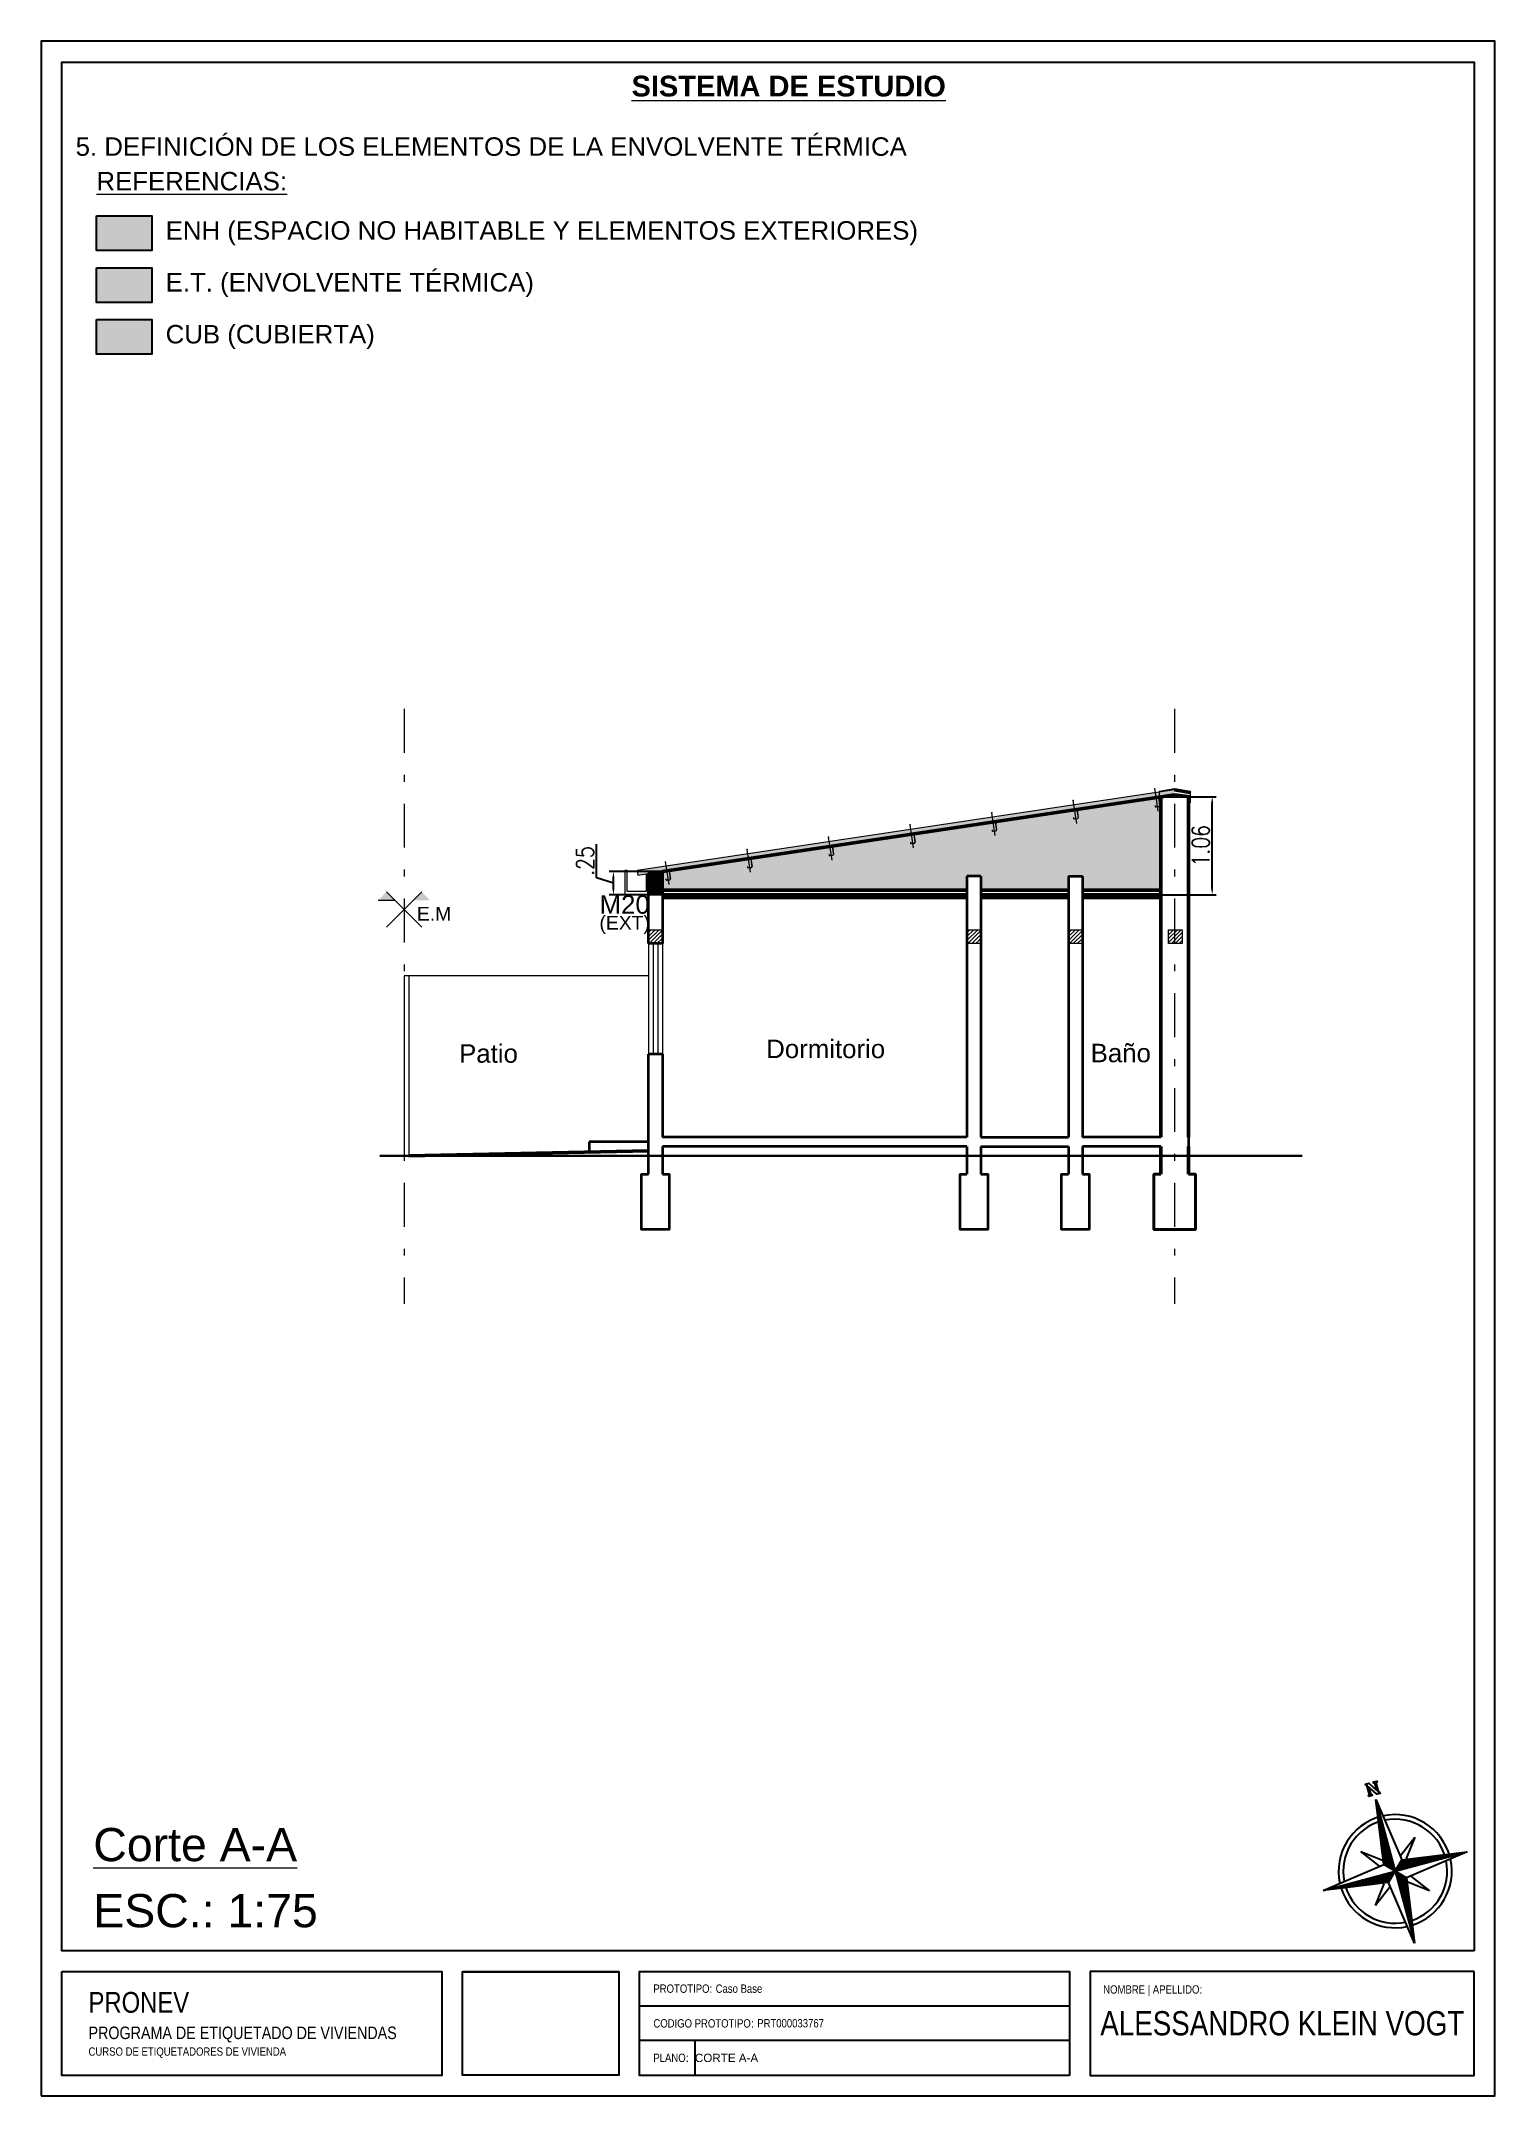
# Model space of a CAD drawing. Header units: millimetres. Extents: x 2761 to 3221, y 1635 to 1962.
# Drawn here: x 3072.78 to 3093.78, y 1802.77 to 1832.47 of the extents above; entities that cross this region are included whole.
import ezdxf
from ezdxf.enums import TextEntityAlignment as Align

# ---------------------------------------------------------------- set-up
doc = ezdxf.new("R2010")
doc.units = ezdxf.units.MM
doc.linetypes.add('DASHDOT', pattern=[25.4, 12.7, -6.35, 0, -6.35])
doc.layers.get('Defpoints').update_dxf_attribs({"lineweight": 5})
for name, color, linetype, lineweight in [('Aberturas', 239, 'Continuous', 18), ('Cotas', 8, 'Continuous', 15), ('Detalles', 3, 'Continuous', 15), ('Ejes', 3, 'DASHDOT', 13), ('Muros', 6, 'Continuous', 50), ('Muros de la envolvente térmica', 5, 'Continuous', 15), ('Textos', 3, 'Continuous', 9), ('Vistas', 1, 'Continuous', 20)]:
    doc.layers.add(name, color=color, linetype=linetype, lineweight=lineweight)
doc.layers.add('Cubiertas de la envolvente térmica', color=7, linetype='Continuous', lineweight=15, true_color=0xe69138)
doc.layers.add('Espacios No Habitables', color=7, linetype='Continuous', lineweight=15, true_color=0xb4a7d6)
doc.layers.add('No View', color=70, linetype='Continuous', plot=False)
doc.styles.add('cotas', font='romans.shx', dxfattribs={"width": 0.8})
doc.styles.get("Standard").update_dxf_attribs({"font": 'arial.ttf'})
doc.linetypes.add('ZIGZAG', pattern='A,0.00254,-5.08,[131,ltypeshp.shx,S=5.08,R=0,X=-5.08,Y=0],-10.16,[131,ltypeshp.shx,S=5.08,R=180,X=5.08,Y=0],-5.08', length=20.32254)
doc.dimstyles.new('Esc 1-75', dxfattribs={"dimtxt": 0.25, "dimasz": 0.09, "dimexe": 0.06, "dimexo": 0, "dimgap": 0.04, "dimtad": 1, "dimlfac": 0.75, "dimzin": 4, "dimdsep": 46, "dimtxsty": 'cotas', "dimcen": 2.5, "dimclrd": 7, "dimclre": 7, "dimclrt": 256, "dimaunit": 1, "dimadec": 0, "dimazin": 0, "dimtfac": 1, "dimtmove": 1, "dimatfit": 3, "dimfxl": 0.06, "dimarcsym": 0})
picture_1 = doc.add_image_def('image1.png', size_in_pixel=(356, 237))

msp = doc.modelspace()

# ---------------------------------------------------------------- texts
at = {"lineweight": 0, "insert": (3082.227, 1803.32), "char_height": 0.1202, "attachment_point": 4, "line_spacing_factor": 0.999934}
msp.add_mtext('{\\C7;CORTE A-A}', dxfattribs=at)
at = {"layer": 'Textos', "color": 7, "lineweight": 20}
for s, height, p in [('M20', 0.2667, (3081.213, 1819.859)), ('(EXT)', 0.2, (3081.213, 1819.628))]:
    msp.add_text(s, height=height, dxfattribs=at).set_placement(p, align=Align.CENTER)
for s, p in [('Patio', (3078.821, 1817.705)), ('Dormitorio', (3083.257, 1817.772)), ('Baño', (3087.944, 1817.712))]:
    msp.add_text(s, height=0.2667, dxfattribs=at).set_placement(p)
at = {"layer": 'Textos', "color": 7}
for s, insert, char_height, width, attachment_point in [('{\\fArial|b1|i0|c0|p34;\\LSISTEMA DE ESTUDIO}', (3083.582, 1831.819), 0.3, 13.77599, 5), ('5. DEFINICIÓN DE LOS ELEMENTOS DE LA ENVOLVENTE TÉRMICA', (3073.282, 1830.945), 0.2667, 13.77599, 4), ('{\\LREFERENCIAS:}', (3073.582, 1830.445), 0.2667, 13.77599, 4), ('ENH (ESPACIO NO HABITABLE Y ELEMENTOS EXTERIORES)', (3074.582, 1829.695), 0.2667, 13.77599, 4), ('E.T. (ENVOLVENTE TÉRMICA)', (3074.582, 1828.945), 0.2667, 13.77599, 4), ('CUB (CUBIERTA)', (3074.582, 1828.195), 0.2667, 13.77599, 4), ('{\\LCorte A-A}', (3073.537, 1806.644), 0.48, 9.84104, 1), ('ESC.: 1:75', (3073.537, 1805.689), 0.48, 9.84104, 1)]:
    msp.add_mtext(s, dxfattribs=dict(at, insert=insert, char_height=char_height, width=width, attachment_point=attachment_point))
at = {"layer": 'Textos', "color": 9, "true_color": 0xc7c8ca, "insert": (3078.708, 1819.958), "char_height": 0.2, "width": 2.813, "attachment_point": 3}
msp.add_mtext('{\\fArial|b0|i0|c0|p34;E.M}', dxfattribs=at)

# ---------------------------------------------------------------- blocks, each defined once
blk = doc.blocks.new('Rotulo-PRONEV')
at = {"ltscale": 4}
for p, q in [((14.857, 1.299), (8.644, 1.299)), ((14.857, 0.801), (8.644, 0.801))]:
    blk.add_line(p, q, dxfattribs=at)
for points in [[(20.701, 2.099), (0.299, 2.099), (0.299, 29.398), (20.701, 29.398)], [(0.299, 1.797), (5.789, 1.797), (5.789, 0.294), (0.299, 0.294)], [(14.857, 0.296), (8.644, 0.296), (8.644, 1.8), (14.857, 1.8)], [(20.701, 1.8), (15.156, 1.8), (15.156, 0.296), (20.701, 0.296)]]:
    blk.add_lwpolyline(points, close=True, dxfattribs=at)
at = {"layer": 'No View'}
blk.add_line((9.444, 0.801), (9.444, 0.296), dxfattribs=at)
for points in [[(0, 0), (21, 0), (21, 29.7), (0, 29.7)], [(6.088, 1.793), (8.345, 1.793), (8.345, 0.298), (6.088, 0.298)]]:
    blk.add_lwpolyline(points, close=True, dxfattribs=at)
at = {"lineweight": 0, "insert": (0.685, 1.503), "char_height": 0.1803, "width": 5.63699, "attachment_point": 1, "line_spacing_factor": 0.999934}
blk.add_mtext('{\\fArial Narrow|b0|i0|c0|p34;\\H1.66667x;PRONEV\\P\\H0.6x;PROGRAMA DE ETIQUETADO DE VIVIENDAS \\P\\H0.66667x;CURSO DE ETIQUETADORES DE VIVIENDA}', dxfattribs=at)
at = {"lineweight": 0, "line_spacing_factor": 0.999934}
for s, insert, char_height, attachment_point in [('{\\fArial Narrow|b0|i0|c0|p34;PROTOTIPO:}', (8.844, 1.55), 0.1202, 4), ('{\\fArial Narrow|b0|i0|c0|p34;Caso Base}', (9.744, 1.55), 0.1202, 4), ('{\\fArial Narrow|b0|i0|c0|p34;NOMBRE | APELLIDO:}', (15.342, 1.599), 0.1202, 1), ('{\\fArial Narrow|b0|i0|c0|p34;ALESSANDRO KLEIN VOGT}', (17.929, 1.048), 0.35, 5), ('{\\fArial Narrow|b0|i0|c0|p34;CODIGO PROTOTIPO}:', (8.844, 1.048), 0.1202, 4), ('{\\fArial Narrow|b0|i0|c0|p34;PRT000033767}', (10.344, 1.05), 0.1202, 4), ('{\\fArial Narrow|b0|i0|c0|p34;PLANO}:', (8.844, 0.55), 0.1202, 4)]:
    blk.add_mtext(s, dxfattribs=dict(at, insert=insert, char_height=char_height, attachment_point=attachment_point))
image = blk.add_image(picture_1, insert=(6.088, 0.298), size_in_units=(2.257, 1.502))
image.dxf.flags = 7
blk = doc.blocks.new('*X5')
at = {"color": 0, "linetype": 'ByBlock'}
for p, q in [((-217.53, 160.5), (-217.53, 160.5)), ((-217.52, 160.498), (-217.52, 160.5)), ((-217.51, 160.497), (-217.51, 160.5)), ((-217.5, 160.496), (-217.5, 160.5)), ((-217.49, 160.494), (-217.49, 160.5)), ((-217.48, 160.493), (-217.48, 160.5)), ((-217.47, 160.491), (-217.47, 160.5)), ((-217.46, 160.49), (-217.46, 160.5)), ((-217.45, 160.488), (-217.45, 160.5)), ((-217.44, 160.487), (-217.44, 160.5)), ((-217.43, 160.486), (-217.43, 160.5)), ((-217.42, 160.484), (-217.42, 160.5)), ((-217.41, 160.483), (-217.41, 160.5)), ((-217.4, 160.481), (-217.4, 160.5)), ((-217.39, 160.48), (-217.39, 160.5)), ((-217.38, 160.478), (-217.38, 160.5)), ((-217.37, 160.477), (-217.37, 160.5)), ((-217.36, 160.476), (-217.36, 160.5)), ((-217.35, 160.474), (-217.35, 160.5)), ((-217.34, 160.473), (-217.34, 160.5)), ((-217.33, 160.471), (-217.33, 160.5)), ((-217.32, 160.47), (-217.32, 160.5)), ((-217.31, 160.468), (-217.31, 160.5)), ((-217.3, 160.467), (-217.3, 160.5)), ((-217.29, 160.466), (-217.29, 160.5)), ((-217.28, 160.464), (-217.28, 160.5)), ((-217.27, 160.463), (-217.27, 160.5)), ((-217.26, 160.461), (-217.26, 160.5)), ((-217.25, 160.46), (-217.25, 160.5)), ((-217.24, 160.458), (-217.24, 160.5)), ((-217.23, 160.457), (-217.23, 160.5)), ((-217.22, 160.456), (-217.22, 160.5)), ((-217.21, 160.454), (-217.21, 160.5)), ((-217.2, 160.453), (-217.2, 160.5)), ((-217.19, 160.451), (-217.19, 160.5)), ((-217.18, 160.45), (-217.18, 160.5)), ((-217.17, 160.448), (-217.17, 160.5)), ((-217.16, 160.447), (-217.16, 160.5)), ((-217.15, 160.446), (-217.15, 160.5)), ((-217.14, 160.444), (-217.14, 160.5)), ((-217.13, 160.443), (-217.13, 160.5)), ((-217.12, 160.441), (-217.12, 160.5)), ((-217.11, 160.44), (-217.11, 160.5)), ((-217.1, 160.438), (-217.1, 160.5)), ((-217.09, 160.441), (-217.09, 160.5)), ((-217.08, 160.451), (-217.08, 160.5)), ((-217.07, 160.461), (-217.07, 160.5)), ((-217.06, 160.471), (-217.06, 160.5)), ((-217.05, 160.481), (-217.05, 160.5)), ((-217.04, 160.491), (-217.04, 160.5))]:
    blk.add_line(p, q, dxfattribs=at)
blk = doc.blocks.new('Sbpln014')
at = {"color": 0, "linetype": 'ByBlock'}
for p, q in [((-0.156, 0.156), (0, 1.25)), ((0, 1.25), (0.156, 0.156)), ((0, 1.25), (0, 0)), ((-0.234, 0.156), (-0.469, 0.469)), ((-0.469, 0.469), (-0.156, 0.234)), ((0.156, 0.234), (0.469, 0.469)), ((0.469, 0.469), (0.234, 0.156)), ((-1.25, 0), (-0.156, 0.156)), ((-0.156, -0.156), (-1.25, 0)), ((0, 0), (-1.25, 0)), ((-0.156, 0.156), (0, 0)), ((-0.156, -0.156), (0, 0)), ((0, 0), (0.156, 0.156)), ((0, 0), (0.156, -0.156)), ((0, 0), (0, -1.25)), ((1.25, 0), (0, 0)), ((0.156, 0.156), (1.25, 0)), ((-0.469, -0.469), (-0.234, -0.156)), ((-0.156, -0.234), (-0.469, -0.469)), ((0, -1.25), (-0.156, -0.156)), ((0.156, -0.156), (0, -1.25)), ((1.25, 0), (0.156, -0.156)), ((0.469, -0.469), (0.156, -0.234)), ((0.234, -0.156), (0.469, -0.469))]:
    blk.add_line(p, q, dxfattribs=at)
blk.add_lwpolyline([(1.348, 0.064), (1.348, 0.044), (1.328, 0.044), (1.328, 0.103), (1.348, 0.103), (1.348, 0.083), (1.523, 0.083), (1.523, 0.103), (1.543, 0.103), (1.543, 0.044), (1.387, -0.053), (1.523, -0.053), (1.523, -0.034), (1.543, -0.034), (1.543, -0.092), (1.523, -0.092), (1.523, -0.073), (1.348, -0.073), (1.348, -0.092), (1.328, -0.092), (1.328, -0.034), (1.484, 0.064), (1.348, 0.064)], dxfattribs=at)
for radius, start, end in [(0.95, 92.5891, 177.4109), (0.873, 93.5464, 176.4536), (0.95, 0, 87.4109), (0.873, 0, 86.4536), (0.95, 182.5891, 267.4109), (0.873, 183.5464, 266.4536), (0.95, 270, 357.4109), (0.873, 270, 356.4536)]:
    blk.add_arc((0, 0), radius, start, end, dxfattribs=at)
for p, xscale, yscale, zscale, rotation in [((-401.25, -542.578), 2.499999999999996, 2.499999999999996, 2.499999999999996, 270), ((-542.578, 401.25), 2.5, 2.5, 2.5, 180), ((401.25, 542.578), 2.5, 2.5, 2.5, 90)]:
    blk.add_blockref('*X5', p, dxfattribs=dict(at, xscale=xscale, yscale=yscale, zscale=zscale, rotation=rotation))
at = {"color": 0, "linetype": 'ByBlock', "xscale": 2.5, "yscale": 2.5, "zscale": 2.5}
blk.add_blockref('*X5', (542.578, -401.25), dxfattribs=at)
blk = doc.blocks.new('*D380')
at = {"layer": 'Cotas', "color": 7, "lineweight": -2, "transparency": 16777216}
for p, q in [((3080.805, 1820.375), (3080.805, 1820.864)), ((3081.05, 1820.301), (3080.805, 1820.375)), ((3081.757, 1820.469), (3080.99, 1820.469)), ((3081.05, 1820.223), (3081.05, 1820.379)), ((3081.757, 1820.133), (3080.99, 1820.133))]:
    blk.add_line(p, q, dxfattribs=at)
at = {"layer": 'Cotas', "color": 7, "transparency": 16777216}
for points in [[(3081.035, 1820.379), (3081.065, 1820.379), (3081.05, 1820.469)], [(3081.035, 1820.223), (3081.065, 1820.223), (3081.05, 1820.133)]]:
    blk.add_solid(points, dxfattribs=at)
at = {"layer": 'Defpoints', "color": 0, "transparency": 16777216}
for p in [(3081.05, 1820.469), (3081.757, 1820.469), (3081.757, 1820.133)]:
    blk.add_point(p, dxfattribs=at)
at = {"layer": 'Cotas', "transparency": 16777216, "insert": (3080.64, 1820.62), "char_height": 0.25, "attachment_point": 5, "rotation": 90, "style": 'cotas'}
blk.add_mtext('.25', dxfattribs=at)
blk = doc.blocks.new('*D381')
at = {"layer": 'Cotas', "color": 7, "lineweight": -2, "transparency": 16777216}
for p, q in [((3088.957, 1821.549), (3089.759, 1821.549)), ((3089.699, 1820.223), (3089.699, 1821.459)), ((3088.957, 1820.133), (3089.759, 1820.133))]:
    blk.add_line(p, q, dxfattribs=at)
at = {"layer": 'Cotas', "color": 7, "transparency": 16777216}
for points in [[(3089.684, 1821.459), (3089.714, 1821.459), (3089.699, 1821.549)], [(3089.684, 1820.223), (3089.714, 1820.223), (3089.699, 1820.133)]]:
    blk.add_solid(points, dxfattribs=at)
at = {"layer": 'Defpoints', "color": 0, "transparency": 16777216}
for p in [(3088.957, 1821.549), (3089.699, 1821.549), (3088.957, 1820.133)]:
    blk.add_point(p, dxfattribs=at)
at = {"layer": 'Cotas', "transparency": 16777216, "insert": (3089.534, 1820.841), "char_height": 0.25, "attachment_point": 5, "rotation": 90, "style": 'cotas'}
blk.add_mtext('1.06', dxfattribs=at)
blk = doc.blocks.new('PCF C N10')
at = {"color": 0}
for p, q in [((-0.025, 0.008), (-0.025, 0.092)), ((-0.023, 0.008), (-0.023, 0.092)), ((0.017, 0.1), (-0.017, 0.1)), ((0.017, 0.098), (-0.017, 0.098)), ((0.017, 0.002), (-0.017, 0.002)), ((0.017, 0), (-0.017, 0)), ((0.023, 0.085), (0.023, 0.092)), ((0.023, 0.085), (0.025, 0.085)), ((0.023, 0.008), (0.023, 0.015)), ((0.023, 0.015), (0.025, 0.015)), ((0.025, 0.085), (0.025, 0.092)), ((0.025, 0.008), (0.025, 0.015))]:
    blk.add_line(p, q, dxfattribs=at)
for centre, radius, start, end in [((-0.017, 0.092), 0.008, 90, 180), ((-0.017, 0.008), 0.008, 180, 270), ((-0.017, 0.092), 0.006, 90, 180), ((-0.017, 0.008), 0.006, 180, 270), ((0.017, 0.092), 0.008, 360, 90), ((0.017, 0.092), 0.006, 360, 90), ((0.017, 0.008), 0.008, 270, 360), ((0.017, 0.008), 0.006, 270, 360)]:
    blk.add_arc(centre, radius, start, end, dxfattribs=at)

# ---------------------------------------------------------------- dimensions: what is measured, and where the dimension line sits
at = {"layer": 'Cotas', "color": 0}
for base, p1, p2, picture, middle in [((3089.699, 1821.549), (3088.957, 1820.133), (3088.957, 1821.549), '*D381', (3089.534, 1820.841)), ((3081.05, 1820.469), (3081.757, 1820.133), (3081.757, 1820.469), '*D380', (3080.64, 1820.415))]:
    dim = msp.add_linear_dim(base=base, p1=p1, p2=p2, angle=90, dimstyle='Esc 1-75', dxfattribs=at)
    dim.commit()
    dim.dimension.update_dxf_attribs({"geometry": picture, "text_midpoint": middle})

# ---------------------------------------------------------------- hatches: boundary and pattern name
at = {"layer": 'Cubiertas de la envolvente térmica', "lineweight": 20, "transparency": 33554559}
h = msp.add_hatch(color=256, dxfattribs=at)
h.dxf.hatch_style = 1
h.paths.add_polyline_path([(3074.382, 1828.445), (3073.582, 1828.445), (3073.582, 1827.945), (3074.382, 1827.945)])
h = msp.add_hatch(color=256, dxfattribs=at)
h.dxf.hatch_style = 1
h.paths.add_polyline_path([(3087.624, 1820.133), (3086.357, 1820.133), (3086.357, 1820.093), (3087.624, 1820.093)])
h.paths.add_polyline_path([(3088.957, 1820.133), (3087.824, 1820.133), (3087.824, 1820.093), (3088.957, 1820.093)])
h.paths.add_polyline_path([(3086.157, 1820.133), (3081.757, 1820.133), (3081.757, 1820.093), (3086.157, 1820.093)])
at = {"layer": 'Detalles', "lineweight": 20, "true_color": 0xc7c8ca}
h = msp.add_hatch(dxfattribs=at)
h.set_pattern_fill('_USER', color=9, scale=0.039999, angle=45, pattern_type=0)
h.set_pattern_definition([(45, (2850.59086, 580.14326), (-0.0282835641, 0.0282835641), [])])
h.paths.add_polyline_path([(3081.557, 1819.627), (3081.557, 1819.427), (3081.757, 1819.427), (3081.757, 1819.627)])
h = msp.add_hatch(dxfattribs=at)
h.set_pattern_fill('_USER', color=9, scale=0.039999, angle=45, pattern_type=0)
h.set_pattern_definition([(45, (2846.257635, 580.14326), (-0.0282835641, 0.0282835641), [])])
h.paths.add_polyline_path([(3086.157, 1819.627), (3086.157, 1819.427), (3086.357, 1819.427), (3086.357, 1819.627)])
h = msp.add_hatch(dxfattribs=at)
h.set_pattern_fill('_USER', color=9, scale=0.039999, angle=45, pattern_type=0)
h.set_pattern_definition([(45, (2847.724265, 580.14326), (-0.0282835641, 0.0282835641), [])])
h.paths.add_polyline_path([(3087.624, 1819.627), (3087.624, 1819.427), (3087.824, 1819.427), (3087.824, 1819.627)])
h = msp.add_hatch(dxfattribs=at)
h.set_pattern_fill('_USER', color=9, scale=0.039999, angle=45, pattern_type=0)
h.set_pattern_definition([(45, (2908.965404, 610.326742), (-0.0282835641, 0.0282835641), [])])
h.paths.add_polyline_path([(3089.068, 1819.627), (3089.068, 1819.427), (3089.268, 1819.427), (3089.268, 1819.627)])
at = {"layer": 'Espacios No Habitables', "transparency": 33554559}
h = msp.add_hatch(color=256, dxfattribs=at)
h.dxf.hatch_style = 1
h.paths.add_polyline_path([(3074.382, 1829.945), (3073.582, 1829.945), (3073.582, 1829.445), (3074.382, 1829.445)])
h = msp.add_hatch(color=256, dxfattribs=at)
h.dxf.hatch_style = 1
h.paths.add_polyline_path([(3089.157, 1821.579), (3089.147, 1821.645), (3086.525, 1821.252), (3083.126, 1820.742), (3081.392, 1820.482), (3081.402, 1820.416), (3081.557, 1820.439), (3081.757, 1820.469)])
h.paths.add_polyline_path([(3088.957, 1821.473), (3088.933, 1821.459), (3088.933, 1821.546), (3081.757, 1820.469), (3081.757, 1820.2), (3086.157, 1820.2), (3086.157, 1820.403), (3086.357, 1820.403), (3086.357, 1820.2), (3087.624, 1820.2), (3087.624, 1820.403), (3087.824, 1820.403), (3087.824, 1820.2), (3088.957, 1820.2)])
h.paths.add_polyline_path([(3085.354, 1820.874), (3085.399, 1820.881, 0.414214), (3085.408, 1820.893), (3085.392, 1821.004), (3085.389, 1821.003), (3085.406, 1820.893, -0.414214), (3085.399, 1820.883), (3085.354, 1820.877)], flags=16)
h.paths.add_polyline_path([(3085.328, 1820.994), (3085.327, 1820.985), (3085.33, 1820.985)], flags=16)
h.paths.add_polyline_path([(3086.506, 1821.171), (3086.505, 1821.161), (3086.508, 1821.162)], flags=16)
h.paths.add_polyline_path([(3086.567, 1821.18), (3086.584, 1821.069, -0.414214), (3086.577, 1821.06), (3086.532, 1821.053), (3086.532, 1821.051), (3086.577, 1821.057, 0.414214), (3086.586, 1821.07), (3086.57, 1821.18)], flags=16)
h.paths.add_polyline_path([(3084.176, 1820.697), (3084.221, 1820.704, 0.414214), (3084.23, 1820.716), (3084.214, 1820.827), (3084.211, 1820.827), (3084.228, 1820.716, -0.414214), (3084.221, 1820.707), (3084.176, 1820.7)], flags=16)
h.paths.add_polyline_path([(3084.15, 1820.817), (3084.149, 1820.808), (3084.152, 1820.808)], flags=16)
h.paths.add_polyline_path([(3087.684, 1821.348), (3087.683, 1821.338), (3087.686, 1821.338)], flags=16)
h.paths.add_polyline_path([(3087.745, 1821.357), (3087.762, 1821.246, -0.414214), (3087.755, 1821.237), (3087.71, 1821.23), (3087.71, 1821.227), (3087.755, 1821.234, 0.414214), (3087.764, 1821.246), (3087.748, 1821.357)], flags=16)
h.paths.add_polyline_path([(3082.998, 1820.521), (3083.043, 1820.527, 0.414214), (3083.052, 1820.54), (3083.036, 1820.65), (3083.033, 1820.65), (3083.05, 1820.539, -0.414214), (3083.043, 1820.53), (3082.998, 1820.523)], flags=16)
h.paths.add_polyline_path([(3082.972, 1820.641), (3082.971, 1820.631), (3082.974, 1820.632)], flags=16)
h.paths.add_polyline_path([(3088.879, 1821.414, 0.414214), (3088.888, 1821.407), (3088.933, 1821.411), (3088.888, 1821.407, -0.414214), (3088.879, 1821.414), (3088.875, 1821.422)], flags=16)
h.paths.add_polyline_path([(3088.861, 1821.515), (3088.864, 1821.515), (3088.862, 1821.524)], flags=16)
h.paths.add_polyline_path([(3081.82, 1820.344), (3081.865, 1820.351, 0.414214), (3081.874, 1820.363), (3081.858, 1820.474), (3081.855, 1820.473), (3081.872, 1820.362, -0.414214), (3081.865, 1820.353), (3081.82, 1820.347)], flags=16)
h.paths.add_polyline_path([(3081.794, 1820.464), (3081.793, 1820.454), (3081.796, 1820.455)], flags=16)
at = {"layer": 'Muros de la envolvente térmica'}
h = msp.add_hatch(color=256, dxfattribs=at)
h.dxf.hatch_style = 1
h.paths.add_polyline_path([(3073.582, 1829.195), (3073.582, 1828.695), (3074.382, 1828.695), (3074.382, 1829.195)])
at = {"layer": 'Muros de la envolvente térmica', "lineweight": 20}
h = msp.add_hatch(color=256, dxfattribs=at)
h.dxf.hatch_style = 1
h.paths.add_polyline_path([(3081.757, 1820.469), (3081.557, 1820.439), (3081.557, 1820.133), (3081.757, 1820.133)])
at = {"layer": 'Textos', "true_color": 0xc7c8ca}
h = msp.add_hatch(color=9, dxfattribs=at)
h.paths.add_polyline_path([(3077.77, 1820.174), (3077.65, 1820.051), (3077.892, 1820.051)])
h.paths.add_polyline_path([(3078.282, 1820.174), (3078.159, 1820.051), (3078.401, 1820.051)])

# ---------------------------------------------------------------- linework, layer by layer
at = {"layer": 'Aberturas', "color": 9, "true_color": 0xc7c8ca}
for p, q in [((3081.557, 1819.427), (3081.557, 1817.827)), ((3081.624, 1819.427), (3081.624, 1817.827)), ((3081.69, 1819.427), (3081.69, 1817.827)), ((3081.757, 1819.427), (3081.757, 1817.827))]:
    msp.add_line(p, q, dxfattribs=at)
at = {"layer": 'Cotas', "color": 9, "lineweight": 50, "true_color": 0xc7c8ca}
for p, q in [((3088.957, 1821.549), (3088.957, 1816.627)), ((3089.357, 1821.549), (3089.357, 1816.627)), ((3088.957, 1816.493), (3088.957, 1816.093)), ((3089.357, 1816.493), (3089.357, 1816.093))]:
    msp.add_line(p, q, dxfattribs=at)
at = {"layer": 'Detalles', "color": 9, "lineweight": 20, "true_color": 0xc7c8ca}
for p, q in [((3088.921, 1821.342), (3088.871, 1821.671)), ((3086.565, 1820.988), (3086.515, 1821.318)), ((3087.743, 1821.165), (3087.693, 1821.495)), ((3084.209, 1820.635), (3084.159, 1820.964)), ((3085.387, 1820.812), (3085.337, 1821.141)), ((3081.853, 1820.281), (3081.803, 1820.611)), ((3083.031, 1820.458), (3082.981, 1820.788))]:
    msp.add_line(p, q, dxfattribs=at)
at = {"layer": 'Detalles', "color": 9, "lineweight": 50, "true_color": 0xc7c8ca}
msp.add_line((3081.557, 1816.433), (3078.093, 1816.36), dxfattribs=at)
at = {"layer": 'Detalles', "color": 9, "lineweight": 20, "true_color": 0xc7c8ca}
for points in [[(3089.157, 1821.647), (3089.157, 1821.666), (3088.933, 1821.627), (3088.933, 1821.459), (3088.957, 1821.473)], [(3089.157, 1821.647), (3089.157, 1821.666), (3089.38, 1821.629), (3089.38, 1821.459), (3089.357, 1821.473)], [(3081.521, 1820.434), (3081.521, 1820.179), (3081.247, 1820.179), (3081.247, 1820.484), (3081.214, 1820.484), (3081.214, 1820.14), (3081.557, 1820.14)]]:
    msp.add_lwpolyline(points, dxfattribs=at)
for points in [[(3081.757, 1819.427), (3081.557, 1819.427), (3081.557, 1819.627), (3081.757, 1819.627)], [(3086.357, 1819.427), (3086.157, 1819.427), (3086.157, 1819.627), (3086.357, 1819.627)], [(3087.824, 1819.427), (3087.624, 1819.427), (3087.624, 1819.627), (3087.824, 1819.627)], [(3089.268, 1819.427), (3089.068, 1819.427), (3089.068, 1819.627), (3089.268, 1819.627)]]:
    msp.add_lwpolyline(points, close=True, dxfattribs=at)
for p in [(3086.515, 1821.318), (3087.693, 1821.495), (3084.159, 1820.964), (3085.337, 1821.141), (3082.981, 1820.788)]:
    msp.add_point(p, dxfattribs=at)
at = {"layer": 'Ejes', "color": 9, "ltscale": 0.05, "true_color": 0xc7c8ca}
for p, q in [((3078.026, 1822.819), (3078.026, 1814.221)), ((3089.157, 1822.819), (3089.157, 1814.221))]:
    msp.add_line(p, q, dxfattribs=at)
at = {"layer": 'Muros', "color": 9, "true_color": 0xc7c8ca}
for p, q in [((3089.157, 1821.579), (3081.757, 1820.469)), ((3089.157, 1821.647), (3089.38, 1821.613)), ((3089.157, 1821.579), (3089.38, 1821.546)), ((3081.757, 1820.133), (3086.157, 1820.133)), ((3081.757, 1820.093), (3086.157, 1820.093)), ((3086.357, 1820.133), (3087.624, 1820.133)), ((3086.357, 1820.093), (3087.624, 1820.093)), ((3087.824, 1820.133), (3088.957, 1820.133)), ((3087.824, 1820.093), (3088.957, 1820.093))]:
    msp.add_line(p, q, dxfattribs=at)
at = {"layer": 'Muros', "color": 9, "lineweight": 35, "true_color": 0xc7c8ca}
for p, q in [((3089.157, 1821.579), (3088.957, 1821.549)), ((3088.957, 1821.549), (3088.957, 1816.627)), ((3089.157, 1821.579), (3089.357, 1821.549)), ((3089.357, 1821.549), (3089.357, 1816.093)), ((3086.157, 1820.403), (3086.157, 1816.627)), ((3086.357, 1820.403), (3086.157, 1820.403)), ((3086.357, 1820.403), (3086.357, 1816.627)), ((3087.624, 1820.403), (3087.624, 1816.627)), ((3087.624, 1820.403), (3087.824, 1820.403)), ((3087.824, 1820.403), (3087.824, 1816.627)), ((3081.757, 1819.427), (3081.557, 1819.427)), ((3081.757, 1817.827), (3081.557, 1817.827)), ((3081.557, 1816.56), (3080.699, 1816.56)), ((3080.699, 1816.56), (3080.699, 1816.413)), ((3086.157, 1816.627), (3081.757, 1816.627)), ((3086.157, 1816.493), (3081.757, 1816.493)), ((3086.157, 1816.493), (3086.157, 1816.093)), ((3086.357, 1816.627), (3087.624, 1816.627)), ((3086.357, 1816.493), (3086.357, 1816.093)), ((3086.357, 1816.493), (3087.624, 1816.493)), ((3087.624, 1816.493), (3087.624, 1816.093)), ((3088.957, 1816.627), (3087.824, 1816.627)), ((3087.824, 1816.493), (3087.824, 1816.093)), ((3088.957, 1816.493), (3087.824, 1816.493)), ((3088.957, 1816.493), (3088.957, 1816.093))]:
    msp.add_line(p, q, dxfattribs=at)
at = {"layer": 'Muros', "color": 9, "linetype": 'ZIGZAG', "ltscale": 0.003, "true_color": 0xc7c8ca}
for p, q in [((3081.757, 1820.2), (3086.157, 1820.2)), ((3086.357, 1820.2), (3087.624, 1820.2)), ((3087.824, 1820.2), (3088.957, 1820.2))]:
    msp.add_line(p, q, dxfattribs=at)
at = {"layer": 'Muros', "color": 9, "lineweight": 35, "true_color": 0xc7c8ca}
for points in [[(3081.557, 1819.427), (3081.557, 1820.439), (3081.757, 1820.469), (3081.757, 1819.427)], [(3081.557, 1816.093), (3081.557, 1817.827)], [(3081.757, 1817.827), (3081.757, 1816.627)], [(3081.757, 1816.493), (3081.757, 1816.093)], [(3081.757, 1816.093), (3081.857, 1816.093), (3081.857, 1815.294), (3081.457, 1815.294), (3081.457, 1816.093), (3081.557, 1816.093)], [(3086.357, 1816.093), (3086.457, 1816.093), (3086.457, 1815.294), (3086.057, 1815.294), (3086.057, 1816.093), (3086.157, 1816.093)], [(3087.824, 1816.093), (3087.924, 1816.093), (3087.924, 1815.294), (3087.524, 1815.294), (3087.524, 1816.093), (3087.624, 1816.093)], [(3089.357, 1816.093), (3089.457, 1816.093), (3089.457, 1815.294), (3088.857, 1815.294), (3088.857, 1816.093), (3088.957, 1816.093)], [(3088.957, 1816.093), (3088.857, 1816.093), (3088.857, 1815.294), (3089.457, 1815.294), (3089.457, 1816.093), (3089.357, 1816.093)]]:
    msp.add_lwpolyline(points, dxfattribs=at)
at = {"layer": 'No View'}
for points in [[(3073.582, 1829.945), (3074.382, 1829.945), (3074.382, 1829.445), (3073.582, 1829.445)], [(3073.582, 1829.195), (3074.382, 1829.195), (3074.382, 1828.695), (3073.582, 1828.695)], [(3073.582, 1828.445), (3074.382, 1828.445), (3074.382, 1827.945), (3073.582, 1827.945)]]:
    msp.add_lwpolyline(points, close=True, dxfattribs=at)
at = {"layer": 'Textos', "color": 9, "true_color": 0xc7c8ca}
for p, q in [((3077.892, 1820.051), (3077.65, 1820.051)), ((3077.77, 1820.174), (3078.282, 1819.662)), ((3077.77, 1819.662), (3078.282, 1820.174))]:
    msp.add_line(p, q, dxfattribs=at)
at = {"layer": 'Vistas', "color": 9, "lineweight": 20, "true_color": 0xc7c8ca}
for p, q in [((3081.557, 1818.96), (3078.026, 1818.96)), ((3078.026, 1818.96), (3078.026, 1816.36)), ((3078.093, 1818.96), (3078.093, 1816.36))]:
    msp.add_line(p, q, dxfattribs=at)
at = {"layer": 'Vistas', "color": 9, "lineweight": 30, "true_color": 0xc7c8ca}
msp.add_line((3077.674, 1816.36), (3091.001, 1816.36), dxfattribs=at)
at = {"layer": 'Vistas', "color": 9, "lineweight": 20, "true_color": 0xc7c8ca}
msp.add_lwpolyline([(3089.157, 1821.647), (3086.525, 1821.252), (3083.126, 1820.742), (3081.392, 1820.482), (3081.402, 1820.416), (3081.557, 1820.439)], dxfattribs=at)

# ---------------------------------------------------------------- block references
msp.add_blockref('Rotulo-PRONEV', (3072.783, 1802.771))
at = {"color": 9, "ltscale": 0.7, "true_color": 0xc7c8ca, "xscale": 0.8605317641614497, "yscale": 0.8605317641614497, "zscale": 0.8605317641614497, "rotation": 105.0000000000084}
msp.add_blockref('Sbpln014', (3092.343, 1806.019), dxfattribs=at)
at = {"layer": 'Detalles', "color": 9, "lineweight": 20, "true_color": 0xc7c8ca, "xscale": 1.3333, "yscale": 1.3333, "zscale": 1.3333, "rotation": 188.5307656100462}
for p in [(3088.891, 1821.539), (3087.713, 1821.363), (3085.357, 1821.009), (3086.535, 1821.186), (3083.001, 1820.656), (3084.179, 1820.833), (3081.823, 1820.479)]:
    msp.add_blockref('PCF C N10', p, dxfattribs=at)

msp.set_redraw_order([(e.dxf.handle, doc.entitydb.next_handle()) for e in msp.query("TEXT MTEXT ATTDEF DIMENSION ARC_DIMENSION")])  # texts and dimensions are drawn at this point

doc.saveas('drawing.dxf')
